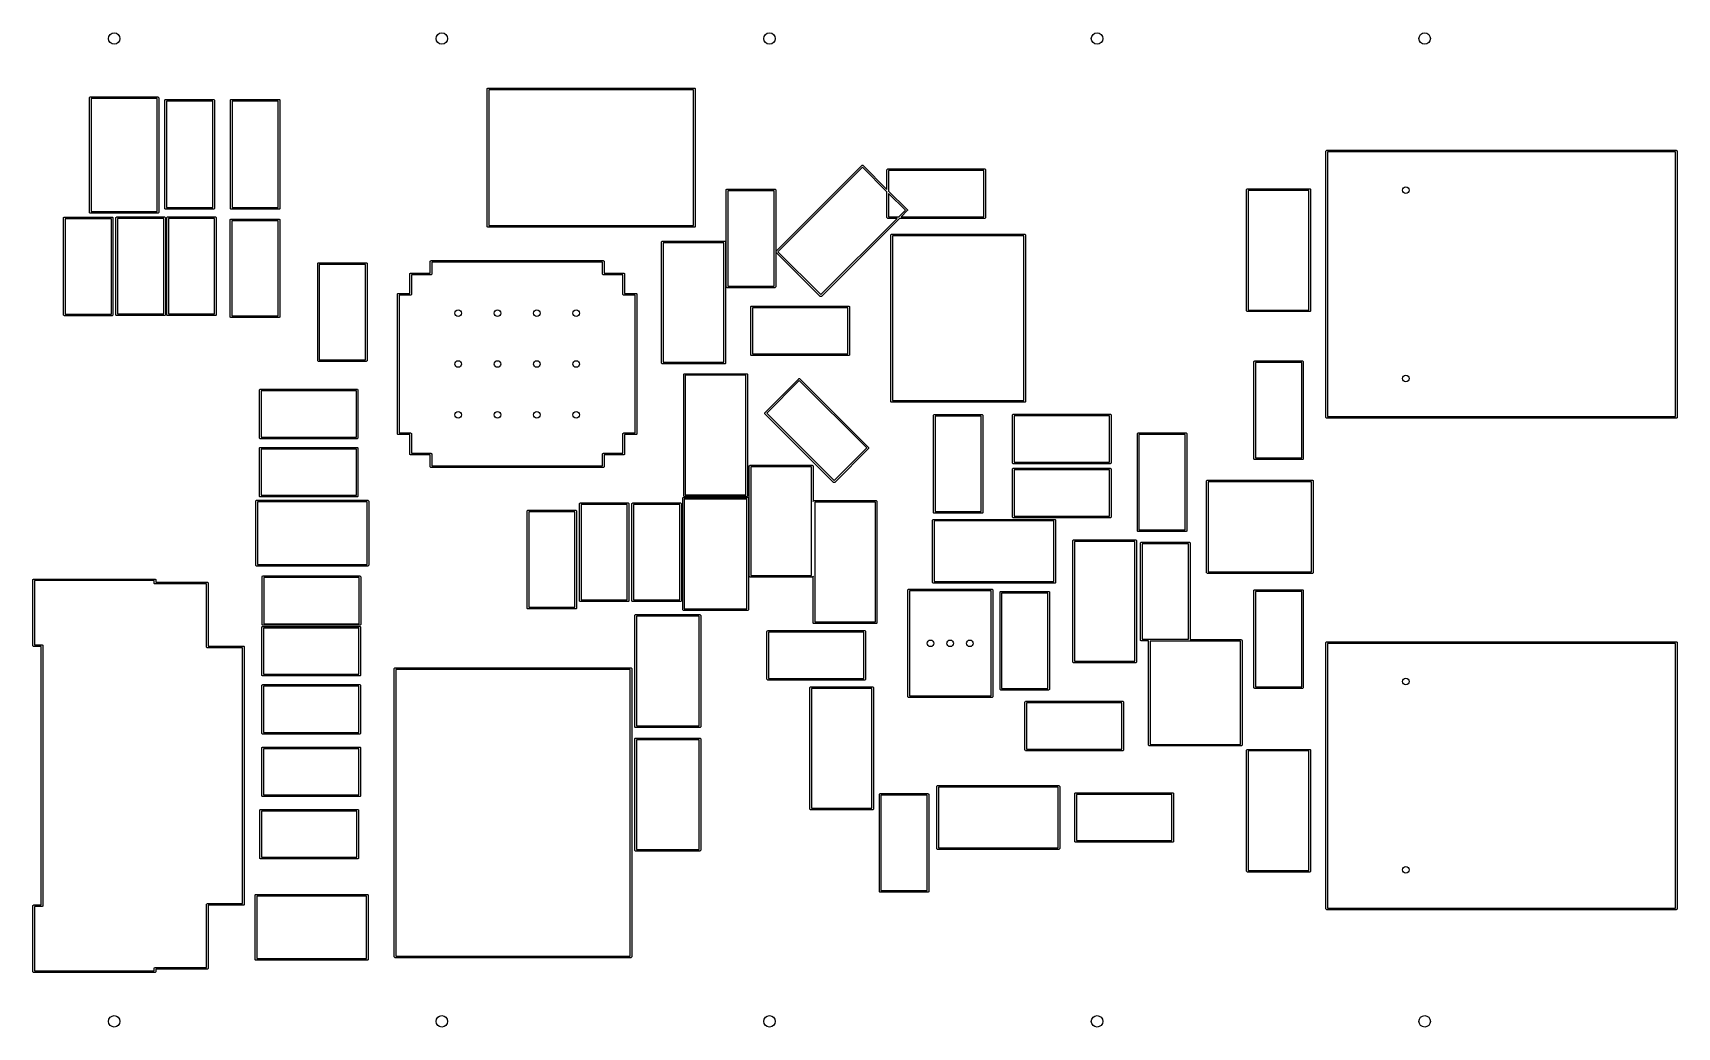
# Model space of a CAD drawing. Extents: x 4.94 to 6.92, y -4.14 to -2.94.
import ezdxf

# ---------------------------------------------------------------- set-up
doc = ezdxf.new("R2010")
doc.units = 0
doc.header["$MEASUREMENT"] = 0
doc.layers.add('BLACK', color=7, linetype='CONTINUOUS')

msp = doc.modelspace()

# ---------------------------------------------------------------- linework, layer by layer
at = {"layer": 'BLACK', "linetype": 'CONTINUOUS'}
for p, q in [((5.0074, -3.0207), (5.0075, -3.0204)), ((5.0074, -3.1585), (5.0074, -3.0207)), ((5.0075, -3.0204), (5.008, -3.0198)), ((5.008, -3.0198), (5.0084, -3.0198)), ((5.0084, -3.0198), (5.0895, -3.0198)), ((5.0094, -3.0217), (5.0094, -3.1575)), ((5.0885, -3.0217), (5.0094, -3.0217)), ((5.0885, -3.1575), (5.0885, -3.0217)), ((5.0895, -3.0198), (5.0899, -3.0198)), ((5.0899, -3.0198), (5.0904, -3.0204)), ((5.0904, -3.0204), (5.0905, -3.0207)), ((5.0905, -3.0207), (5.0905, -3.1585)), ((5.098, -3.0234), (5.0986, -3.0229)), ((5.0986, -3.0229), (5.0989, -3.0228)), ((5.0989, -3.0228), (5.1564, -3.0228)), ((5.1564, -3.0228), (5.1568, -3.0229)), ((5.1568, -3.0229), (5.1573, -3.0234)), ((5.1768, -3.0234), (5.1773, -3.0229)), ((5.1773, -3.0229), (5.1777, -3.0228)), ((5.1777, -3.0228), (5.2352, -3.0228)), ((5.2352, -3.0228), (5.2355, -3.0229)), ((5.2355, -3.0229), (5.2361, -3.0234)), ((5.4853, -3.0101), (5.4854, -3.0097)), ((5.4853, -3.1754), (5.4853, -3.0101)), ((5.4854, -3.0097), (5.4859, -3.0092)), ((5.4859, -3.0092), (5.4863, -3.0091)), ((5.4863, -3.0091), (5.7343, -3.0091)), ((5.4873, -3.0111), (5.4873, -3.1744)), ((5.7333, -3.0111), (5.4873, -3.0111)), ((5.7333, -3.1744), (5.7333, -3.0111)), ((5.7343, -3.0091), (5.7347, -3.0092)), ((5.7347, -3.0092), (5.7352, -3.0097)), ((5.7352, -3.0097), (5.7353, -3.0101)), ((5.7353, -3.0101), (5.7353, -3.1754)), ((5.098, -3.0238), (5.098, -3.0234)), ((5.098, -3.1537), (5.098, -3.0238)), ((5.0999, -3.0248), (5.0999, -3.1527)), ((5.1554, -3.0248), (5.0999, -3.0248)), ((5.1554, -3.1527), (5.1554, -3.0248)), ((5.1573, -3.0234), (5.1574, -3.0238)), ((5.1574, -3.0238), (5.1574, -3.1537)), ((5.1767, -3.0238), (5.1768, -3.0234)), ((5.1767, -3.1537), (5.1767, -3.0238)), ((5.1787, -3.0248), (5.1787, -3.1527)), ((5.2342, -3.0248), (5.1787, -3.0248)), ((5.2342, -3.1527), (5.2342, -3.0248)), ((5.2361, -3.0234), (5.2361, -3.0238)), ((5.2361, -3.0238), (5.2361, -3.1537)), ((5.8327, -3.2051), (5.9357, -3.1021)), ((5.9357, -3.1021), (5.936, -3.1019)), ((5.936, -3.1019), (5.9367, -3.1019)), ((5.9367, -3.1019), (5.9371, -3.1021)), ((5.9371, -3.1021), (5.9657, -3.1308)), ((6.4933, -3.0849), (6.4934, -3.0845)), ((6.4933, -3.4049), (6.4933, -3.0849)), ((6.4934, -3.0845), (6.4939, -3.084)), ((6.4939, -3.084), (6.4943, -3.0839)), ((6.4943, -3.0839), (6.9143, -3.0839)), ((6.4953, -3.0859), (6.4953, -3.4039)), ((6.9133, -3.0859), (6.4953, -3.0859)), ((6.9133, -3.4039), (6.9133, -3.0859)), ((6.9143, -3.0839), (6.9147, -3.084)), ((6.9147, -3.084), (6.9152, -3.0845)), ((6.9152, -3.0845), (6.9153, -3.0849)), ((6.9153, -3.0849), (6.9153, -3.4049)), ((5.9364, -3.1042), (5.8347, -3.2058)), ((5.9657, -3.1336), (5.9364, -3.1042)), ((5.9657, -3.1073), (5.9658, -3.1069)), ((5.9657, -3.1308), (5.9657, -3.1073)), ((5.9658, -3.1069), (5.9664, -3.1064)), ((5.9664, -3.1064), (5.9667, -3.1063)), ((5.9667, -3.1063), (6.0833, -3.1063)), ((5.9677, -3.1082), (5.9677, -3.1328)), ((6.0823, -3.1082), (5.9677, -3.1082)), ((6.0823, -3.1638), (6.0823, -3.1082)), ((6.0833, -3.1063), (6.0836, -3.1064)), ((6.0836, -3.1064), (6.0842, -3.1069)), ((6.0842, -3.1069), (6.0843, -3.1073)), ((6.0843, -3.1073), (6.0843, -3.1647)), ((5.7726, -3.1311), (5.7732, -3.1306)), ((5.7726, -3.1315), (5.7726, -3.1311)), ((5.7726, -3.248), (5.7726, -3.1315)), ((5.7732, -3.1306), (5.7736, -3.1305)), ((5.7736, -3.1305), (5.831, -3.1305)), ((5.7745, -3.1325), (5.7745, -3.247)), ((5.8301, -3.1325), (5.7745, -3.1325)), ((5.8301, -3.247), (5.8301, -3.1325)), ((5.831, -3.1305), (5.8314, -3.1306)), ((5.8314, -3.1306), (5.8319, -3.1311)), ((5.8319, -3.1311), (5.832, -3.1315)), ((5.832, -3.1315), (5.832, -3.248)), ((5.9657, -3.1647), (5.9657, -3.1336)), ((5.9677, -3.1328), (5.9899, -3.155)), ((5.9879, -3.1557), (5.9677, -3.1356)), ((5.9677, -3.1356), (5.9677, -3.1638)), ((6.3979, -3.1311), (6.398, -3.1307)), ((6.3979, -3.2768), (6.3979, -3.1311)), ((6.398, -3.1307), (6.3985, -3.1302)), ((6.3985, -3.1302), (6.3989, -3.1301)), ((6.3989, -3.1301), (6.4737, -3.1301)), ((6.3999, -3.1321), (6.3999, -3.2758)), ((6.4727, -3.1321), (6.3999, -3.1321)), ((6.4727, -3.2758), (6.4727, -3.1321)), ((6.4737, -3.1301), (6.4741, -3.1302)), ((6.4741, -3.1302), (6.4746, -3.1307)), ((6.4746, -3.1307), (6.4747, -3.1311)), ((6.4747, -3.1311), (6.4747, -3.2768)), ((5.0075, -3.1589), (5.0074, -3.1585)), ((5.008, -3.1594), (5.0075, -3.1589)), ((5.0084, -3.1595), (5.008, -3.1594)), ((5.0895, -3.1595), (5.0084, -3.1595)), ((5.0094, -3.1575), (5.0885, -3.1575)), ((5.0899, -3.1594), (5.0895, -3.1595)), ((5.0904, -3.1589), (5.0899, -3.1594)), ((5.0905, -3.1585), (5.0904, -3.1589)), ((5.098, -3.1541), (5.098, -3.1537)), ((5.0986, -3.1546), (5.098, -3.1541)), ((5.0989, -3.1547), (5.0986, -3.1546)), ((5.1564, -3.1547), (5.0989, -3.1547)), ((5.0999, -3.1527), (5.1554, -3.1527)), ((5.1568, -3.1546), (5.1564, -3.1547)), ((5.1573, -3.1541), (5.1568, -3.1546)), ((5.1574, -3.1537), (5.1573, -3.1541)), ((5.1768, -3.1541), (5.1767, -3.1537)), ((5.1773, -3.1546), (5.1768, -3.1541)), ((5.1777, -3.1547), (5.1773, -3.1546)), ((5.2352, -3.1547), (5.1777, -3.1547)), ((5.1787, -3.1527), (5.2342, -3.1527)), ((5.2355, -3.1546), (5.2352, -3.1547)), ((5.2361, -3.1541), (5.2355, -3.1546)), ((5.2361, -3.1537), (5.2361, -3.1541)), ((5.9798, -3.1638), (5.9879, -3.1557)), ((5.9899, -3.1564), (5.9826, -3.1638)), ((5.9899, -3.155), (5.9902, -3.1553)), ((5.9902, -3.1561), (5.9899, -3.1564)), ((5.9902, -3.1553), (5.9902, -3.1561)), ((4.9762, -3.1652), (4.9763, -3.1648)), ((4.9762, -3.2817), (4.9762, -3.1652)), ((4.9763, -3.1648), (4.9768, -3.1642)), ((4.9768, -3.1642), (4.9772, -3.1642)), ((4.9772, -3.1642), (5.0346, -3.1642)), ((4.9781, -3.1661), (4.9781, -3.2807)), ((5.0337, -3.1661), (4.9781, -3.1661)), ((5.0337, -3.2807), (5.0337, -3.1661)), ((5.0346, -3.1642), (5.035, -3.1642)), ((5.035, -3.1642), (5.0356, -3.1648)), ((5.0356, -3.1648), (5.0356, -3.1652)), ((5.0356, -3.1652), (5.0356, -3.2817)), ((5.0392, -3.1646), (5.0398, -3.1641)), ((5.0392, -3.165), (5.0392, -3.1646)), ((5.0392, -3.2815), (5.0392, -3.165)), ((5.0398, -3.1641), (5.0402, -3.164)), ((5.0402, -3.164), (5.0976, -3.164)), ((5.0411, -3.1659), (5.0411, -3.2805)), ((5.0967, -3.1659), (5.0411, -3.1659)), ((5.0967, -3.2805), (5.0967, -3.1659)), ((5.0976, -3.164), (5.098, -3.1641)), ((5.098, -3.1641), (5.0985, -3.1646)), ((5.0985, -3.1646), (5.0986, -3.165)), ((5.0986, -3.165), (5.0986, -3.2815)), ((5.1002, -3.165), (5.1003, -3.1646)), ((5.1002, -3.2815), (5.1002, -3.165)), ((5.1003, -3.1646), (5.1008, -3.1641)), ((5.1008, -3.1641), (5.1012, -3.164)), ((5.1012, -3.164), (5.1587, -3.164)), ((5.1022, -3.166), (5.1022, -3.2806)), ((5.1577, -3.166), (5.1022, -3.166)), ((5.1577, -3.2806), (5.1577, -3.166)), ((5.1587, -3.164), (5.159, -3.1641)), ((5.159, -3.1641), (5.1596, -3.1646)), ((5.1596, -3.1646), (5.1596, -3.165)), ((5.1596, -3.165), (5.1596, -3.2815)), ((5.1766, -3.1671), (5.1772, -3.1666)), ((5.1766, -3.1675), (5.1766, -3.1671)), ((5.1766, -3.284), (5.1766, -3.1675)), ((5.1772, -3.1666), (5.1776, -3.1665)), ((5.1776, -3.1665), (5.235, -3.1665)), ((5.1785, -3.1685), (5.1785, -3.283)), ((5.2341, -3.1685), (5.1785, -3.1685)), ((5.2341, -3.283), (5.2341, -3.1685)), ((5.235, -3.1665), (5.2354, -3.1666)), ((5.2354, -3.1666), (5.2359, -3.1671)), ((5.2359, -3.1671), (5.236, -3.1675)), ((5.236, -3.1675), (5.236, -3.284)), ((5.4854, -3.1758), (5.4853, -3.1754)), ((5.4859, -3.1763), (5.4854, -3.1758)), ((5.4863, -3.1764), (5.4859, -3.1763)), ((5.7343, -3.1764), (5.4863, -3.1764)), ((5.4873, -3.1744), (5.7333, -3.1744)), ((5.7347, -3.1763), (5.7343, -3.1764)), ((5.7352, -3.1758), (5.7347, -3.1763)), ((5.7353, -3.1754), (5.7352, -3.1758)), ((5.8862, -3.2573), (5.9778, -3.1657)), ((5.9806, -3.1657), (5.8869, -3.2594)), ((5.9658, -3.1651), (5.9657, -3.1647)), ((5.9664, -3.1656), (5.9658, -3.1651)), ((5.9667, -3.1657), (5.9664, -3.1656)), ((5.9778, -3.1657), (5.9667, -3.1657)), ((5.9677, -3.1638), (5.9798, -3.1638)), ((6.0833, -3.1657), (5.9806, -3.1657)), ((5.9826, -3.1638), (6.0823, -3.1638)), ((6.0836, -3.1656), (6.0833, -3.1657)), ((6.0842, -3.1651), (6.0836, -3.1656)), ((6.0843, -3.1647), (6.0842, -3.1651)), ((5.6949, -3.1939), (5.695, -3.1935)), ((5.6949, -3.3396), (5.6949, -3.1939)), ((5.695, -3.1935), (5.6955, -3.193)), ((5.6955, -3.193), (5.6959, -3.1929)), ((5.6959, -3.1929), (5.7707, -3.1929)), ((5.6969, -3.1949), (5.6969, -3.3386)), ((5.7697, -3.1949), (5.6969, -3.1949)), ((5.7697, -3.3386), (5.7697, -3.1949)), ((5.7707, -3.1929), (5.7711, -3.193)), ((5.7711, -3.193), (5.7716, -3.1935)), ((5.7716, -3.1935), (5.7717, -3.1939)), ((5.7717, -3.1939), (5.7717, -3.3396)), ((5.9703, -3.1857), (5.9704, -3.1853)), ((5.9703, -3.3857), (5.9703, -3.1857)), ((5.9704, -3.1853), (5.9709, -3.1848)), ((5.9709, -3.1848), (5.9713, -3.1847)), ((5.9713, -3.1847), (6.1313, -3.1847)), ((5.9723, -3.1867), (5.9723, -3.3847)), ((6.1303, -3.1867), (5.9723, -3.1867)), ((6.1303, -3.3847), (6.1303, -3.1867)), ((6.1313, -3.1847), (6.1317, -3.1848)), ((6.1317, -3.1848), (6.1322, -3.1853)), ((6.1322, -3.1853), (6.1323, -3.1857)), ((6.1323, -3.1857), (6.1323, -3.3857)), ((5.2816, -3.2196), (5.2822, -3.2191)), ((5.2816, -3.22), (5.2816, -3.2196)), ((5.2816, -3.3365), (5.2816, -3.22)), ((5.2822, -3.2191), (5.2826, -3.219)), ((5.2826, -3.219), (5.34, -3.219)), ((5.34, -3.219), (5.3404, -3.2191)), ((5.3404, -3.2191), (5.3409, -3.2196)), ((5.3409, -3.2196), (5.341, -3.22)), ((5.341, -3.22), (5.341, -3.3365)), ((5.4168, -3.2171), (5.4174, -3.2166)), ((5.4168, -3.2175), (5.4168, -3.2171)), ((5.4168, -3.2315), (5.4168, -3.2175)), ((5.4174, -3.2166), (5.4178, -3.2165)), ((5.4178, -3.2165), (5.6248, -3.2165)), ((5.4187, -3.2185), (5.4187, -3.2325)), ((5.6239, -3.2185), (5.4187, -3.2185)), ((5.6239, -3.2325), (5.6239, -3.2185)), ((5.6248, -3.2165), (5.6252, -3.2166)), ((5.6252, -3.2166), (5.6258, -3.2171)), ((5.6258, -3.2171), (5.6258, -3.2175)), ((5.6258, -3.2175), (5.6258, -3.2315)), ((5.8324, -3.2054), (5.8327, -3.2051)), ((5.8324, -3.2062), (5.8324, -3.2054)), ((5.8327, -3.2065), (5.8324, -3.2062)), ((5.8855, -3.2594), (5.8327, -3.2065)), ((5.8347, -3.2058), (5.8862, -3.2573)), ((5.2835, -3.221), (5.2835, -3.3356)), ((5.3391, -3.221), (5.2835, -3.221)), ((5.3391, -3.3356), (5.3391, -3.221)), ((5.3924, -3.2321), (5.393, -3.2316)), ((5.3924, -3.2325), (5.3924, -3.2321)), ((5.3924, -3.2559), (5.3924, -3.2325)), ((5.393, -3.2316), (5.3933, -3.2315)), ((5.3933, -3.2315), (5.4168, -3.2315)), ((5.4178, -3.2335), (5.3943, -3.2335)), ((5.3943, -3.2335), (5.3943, -3.2569)), ((5.4181, -3.2334), (5.4178, -3.2335)), ((5.4187, -3.2329), (5.4181, -3.2334)), ((5.4187, -3.2325), (5.4187, -3.2329)), ((5.6239, -3.2329), (5.6239, -3.2325)), ((5.6245, -3.2334), (5.6239, -3.2329)), ((5.6248, -3.2335), (5.6245, -3.2334)), ((5.6483, -3.2335), (5.6248, -3.2335)), ((5.6258, -3.2315), (5.6493, -3.2315)), ((5.6483, -3.2569), (5.6483, -3.2335)), ((5.6493, -3.2315), (5.6496, -3.2316)), ((5.6496, -3.2316), (5.6502, -3.2321)), ((5.6502, -3.2321), (5.6502, -3.2325)), ((5.6502, -3.2325), (5.6502, -3.2559)), ((5.3774, -3.2569), (5.3775, -3.2565)), ((5.3774, -3.4246), (5.3774, -3.2569)), ((5.3775, -3.2565), (5.378, -3.256)), ((5.378, -3.256), (5.3784, -3.2559)), ((5.3784, -3.2559), (5.3924, -3.2559)), ((5.3933, -3.2579), (5.3794, -3.2579)), ((5.3794, -3.2579), (5.3794, -3.4236)), ((5.3937, -3.2578), (5.3933, -3.2579)), ((5.3943, -3.2573), (5.3937, -3.2578)), ((5.3943, -3.2569), (5.3943, -3.2573)), ((5.6483, -3.2573), (5.6483, -3.2569)), ((5.6489, -3.2578), (5.6483, -3.2573)), ((5.6493, -3.2579), (5.6489, -3.2578)), ((5.6632, -3.2579), (5.6493, -3.2579)), ((5.6502, -3.2559), (5.6642, -3.2559)), ((5.6632, -3.4236), (5.6632, -3.2579)), ((5.6642, -3.2559), (5.6646, -3.256)), ((5.6646, -3.256), (5.6651, -3.2565)), ((5.6651, -3.2565), (5.6652, -3.2569)), ((5.6652, -3.2569), (5.6652, -3.4246)), ((5.7726, -3.2484), (5.7726, -3.248)), ((5.7732, -3.2489), (5.7726, -3.2484)), ((5.7736, -3.249), (5.7732, -3.2489)), ((5.831, -3.249), (5.7736, -3.249)), ((5.7745, -3.247), (5.8301, -3.247)), ((5.8314, -3.2489), (5.831, -3.249)), ((5.8319, -3.2484), (5.8314, -3.2489)), ((5.832, -3.248), (5.8319, -3.2484)), ((5.8859, -3.2596), (5.8855, -3.2594)), ((5.8866, -3.2596), (5.8859, -3.2596)), ((5.8869, -3.2594), (5.8866, -3.2596)), ((5.802, -3.272), (5.8021, -3.2716)), ((5.802, -3.3295), (5.802, -3.272)), ((5.8021, -3.2716), (5.8027, -3.2711)), ((5.8027, -3.2711), (5.803, -3.271)), ((5.803, -3.271), (5.9196, -3.271)), ((5.804, -3.273), (5.804, -3.3285)), ((5.9186, -3.273), (5.804, -3.273)), ((5.9186, -3.3285), (5.9186, -3.273)), ((5.9196, -3.271), (5.9199, -3.2711)), ((5.9199, -3.2711), (5.9205, -3.2716)), ((5.9205, -3.2716), (5.9206, -3.272)), ((5.9206, -3.272), (5.9206, -3.3295)), ((6.398, -3.2771), (6.3979, -3.2768)), ((6.3985, -3.2777), (6.398, -3.2771)), ((6.3989, -3.2777), (6.3985, -3.2777)), ((6.4737, -3.2777), (6.3989, -3.2777)), ((6.3999, -3.2758), (6.4727, -3.2758)), ((6.4741, -3.2777), (6.4737, -3.2777)), ((6.4746, -3.2771), (6.4741, -3.2777)), ((6.4747, -3.2768), (6.4746, -3.2771)), ((4.9763, -3.2821), (4.9762, -3.2817)), ((4.9768, -3.2826), (4.9763, -3.2821)), ((4.9772, -3.2827), (4.9768, -3.2826)), ((5.0346, -3.2827), (4.9772, -3.2827)), ((4.9781, -3.2807), (5.0337, -3.2807)), ((5.035, -3.2826), (5.0346, -3.2827)), ((5.0356, -3.2821), (5.035, -3.2826)), ((5.0356, -3.2817), (5.0356, -3.2821)), ((5.0392, -3.2819), (5.0392, -3.2815)), ((5.0398, -3.2824), (5.0392, -3.2819)), ((5.0402, -3.2825), (5.0398, -3.2824)), ((5.0976, -3.2825), (5.0402, -3.2825)), ((5.0411, -3.2805), (5.0967, -3.2805)), ((5.098, -3.2824), (5.0976, -3.2825)), ((5.0985, -3.2819), (5.098, -3.2824)), ((5.0986, -3.2815), (5.0985, -3.2819)), ((5.1003, -3.2819), (5.1002, -3.2815)), ((5.1008, -3.2824), (5.1003, -3.2819)), ((5.1012, -3.2825), (5.1008, -3.2824)), ((5.1587, -3.2825), (5.1012, -3.2825)), ((5.1022, -3.2806), (5.1577, -3.2806)), ((5.159, -3.2824), (5.1587, -3.2825)), ((5.1596, -3.2819), (5.159, -3.2824)), ((5.1596, -3.2815), (5.1596, -3.2819)), ((5.1766, -3.2844), (5.1766, -3.284)), ((5.1772, -3.2849), (5.1766, -3.2844)), ((5.1776, -3.285), (5.1772, -3.2849)), ((5.235, -3.285), (5.1776, -3.285)), ((5.1785, -3.283), (5.2341, -3.283)), ((5.2354, -3.2849), (5.235, -3.285)), ((5.2359, -3.2844), (5.2354, -3.2849)), ((5.236, -3.284), (5.2359, -3.2844)), ((5.2816, -3.3369), (5.2816, -3.3365)), ((5.2822, -3.3374), (5.2816, -3.3369)), ((5.2826, -3.3375), (5.2822, -3.3374)), ((5.34, -3.3375), (5.2826, -3.3375)), ((5.2835, -3.3356), (5.3391, -3.3356)), ((5.3404, -3.3374), (5.34, -3.3375)), ((5.3409, -3.3369), (5.3404, -3.3374)), ((5.341, -3.3365), (5.3409, -3.3369)), ((5.6969, -3.3386), (5.7697, -3.3386)), ((5.8021, -3.3299), (5.802, -3.3295)), ((5.8027, -3.3304), (5.8021, -3.3299)), ((5.803, -3.3305), (5.8027, -3.3304)), ((5.9196, -3.3305), (5.803, -3.3305)), ((5.804, -3.3285), (5.9186, -3.3285)), ((5.9199, -3.3304), (5.9196, -3.3305)), ((5.9205, -3.3299), (5.9199, -3.3304)), ((5.9206, -3.3295), (5.9205, -3.3299)), ((6.4066, -3.3376), (6.4072, -3.3371)), ((6.4066, -3.338), (6.4066, -3.3376)), ((6.4066, -3.4545), (6.4066, -3.338)), ((6.4072, -3.3371), (6.4076, -3.337)), ((6.4076, -3.337), (6.465, -3.337)), ((6.4085, -3.339), (6.4085, -3.4535)), ((6.4641, -3.339), (6.4085, -3.339)), ((6.4641, -3.4535), (6.4641, -3.339)), ((6.465, -3.337), (6.4654, -3.3371)), ((6.4654, -3.3371), (6.4659, -3.3376)), ((6.4659, -3.3376), (6.466, -3.338)), ((6.466, -3.338), (6.466, -3.4545)), ((5.695, -3.3399), (5.6949, -3.3396)), ((5.6955, -3.3405), (5.695, -3.3399)), ((5.6959, -3.3406), (5.6955, -3.3405)), ((5.7707, -3.3406), (5.6959, -3.3406)), ((5.7215, -3.353), (5.7221, -3.3524)), ((5.7215, -3.3533), (5.7215, -3.353)), ((5.7215, -3.499), (5.7215, -3.3533)), ((5.7221, -3.3524), (5.7224, -3.3524)), ((5.7224, -3.3524), (5.7972, -3.3524)), ((5.7234, -3.3543), (5.7234, -3.498)), ((5.7963, -3.3543), (5.7234, -3.3543)), ((5.7711, -3.3405), (5.7707, -3.3406)), ((5.7716, -3.3399), (5.7711, -3.3405)), ((5.7717, -3.3396), (5.7716, -3.3399)), ((5.7963, -3.498), (5.7963, -3.3543)), ((5.7972, -3.3524), (5.7976, -3.3524)), ((5.7976, -3.3524), (5.7982, -3.353)), ((5.7982, -3.353), (5.7982, -3.3533)), ((5.7982, -3.3533), (5.7982, -3.499)), ((5.8191, -3.3992), (5.8597, -3.3585)), ((5.8597, -3.3585), (5.86, -3.3583)), ((5.86, -3.3583), (5.8608, -3.3583)), ((5.8608, -3.3583), (5.8611, -3.3585)), ((5.8611, -3.3585), (5.9435, -3.4409)), ((5.2115, -3.372), (5.2116, -3.3716)), ((5.2115, -3.4295), (5.2115, -3.372)), ((5.2116, -3.3716), (5.2121, -3.3711)), ((5.2121, -3.3711), (5.2125, -3.371)), ((5.2125, -3.371), (5.3291, -3.371)), ((5.2135, -3.373), (5.2135, -3.4285)), ((5.3281, -3.373), (5.2135, -3.373)), ((5.3281, -3.4285), (5.3281, -3.373)), ((5.3291, -3.371), (5.3294, -3.3711)), ((5.3294, -3.3711), (5.33, -3.3716)), ((5.33, -3.3716), (5.33, -3.372)), ((5.33, -3.372), (5.33, -3.4295)), ((5.8604, -3.3606), (5.8212, -3.3999)), ((5.9414, -3.4416), (5.8604, -3.3606)), ((5.9704, -3.3861), (5.9703, -3.3857)), ((5.9709, -3.3866), (5.9704, -3.3861)), ((5.9713, -3.3867), (5.9709, -3.3866)), ((6.1313, -3.3867), (5.9713, -3.3867)), ((5.9723, -3.3847), (6.1303, -3.3847)), ((6.1317, -3.3866), (6.1313, -3.3867)), ((6.1322, -3.3861), (6.1317, -3.3866)), ((6.1323, -3.3857), (6.1322, -3.3861)), ((5.8189, -3.3995), (5.8191, -3.3992)), ((5.8189, -3.4002), (5.8189, -3.3995)), ((5.8191, -3.4006), (5.8189, -3.4002)), ((5.9015, -3.483), (5.8191, -3.4006)), ((5.8212, -3.3999), (5.9022, -3.4809)), ((6.0216, -3.4021), (6.0222, -3.4016)), ((6.0216, -3.4025), (6.0216, -3.4021)), ((6.0216, -3.519), (6.0216, -3.4025)), ((6.0222, -3.4016), (6.0226, -3.4015)), ((6.0226, -3.4015), (6.08, -3.4015)), ((6.0235, -3.4035), (6.0235, -3.518)), ((6.0791, -3.4035), (6.0235, -3.4035)), ((6.0791, -3.518), (6.0791, -3.4035)), ((6.08, -3.4015), (6.0804, -3.4016)), ((6.0804, -3.4016), (6.0809, -3.4021)), ((6.0809, -3.4021), (6.081, -3.4025)), ((6.081, -3.4025), (6.081, -3.519)), ((6.1165, -3.402), (6.1166, -3.4016)), ((6.1165, -3.4595), (6.1165, -3.402)), ((6.1166, -3.4016), (6.1171, -3.4011)), ((6.1171, -3.4011), (6.1175, -3.401)), ((6.1175, -3.401), (6.2341, -3.401)), ((6.1185, -3.403), (6.1185, -3.4585)), ((6.2331, -3.403), (6.1185, -3.403)), ((6.2331, -3.4585), (6.2331, -3.403)), ((6.2341, -3.401), (6.2344, -3.4011)), ((6.2344, -3.4011), (6.235, -3.4016)), ((6.235, -3.4016), (6.235, -3.402)), ((6.235, -3.402), (6.235, -3.4595)), ((6.4934, -3.4053), (6.4933, -3.4049)), ((6.4939, -3.4058), (6.4934, -3.4053)), ((6.4943, -3.4059), (6.4939, -3.4058)), ((6.9143, -3.4059), (6.4943, -3.4059)), ((6.4953, -3.4039), (6.9133, -3.4039)), ((6.9147, -3.4058), (6.9143, -3.4059)), ((6.9152, -3.4053), (6.9147, -3.4058)), ((6.9153, -3.4049), (6.9152, -3.4053)), ((5.2116, -3.4299), (5.2115, -3.4295)), ((5.2121, -3.4304), (5.2116, -3.4299)), ((5.2125, -3.4305), (5.2121, -3.4304)), ((5.3291, -3.4305), (5.2125, -3.4305)), ((5.2135, -3.4285), (5.3281, -3.4285)), ((5.3294, -3.4304), (5.3291, -3.4305)), ((5.33, -3.4299), (5.3294, -3.4304)), ((5.33, -3.4295), (5.33, -3.4299)), ((5.3775, -3.425), (5.3774, -3.4246)), ((5.378, -3.4255), (5.3775, -3.425)), ((5.3784, -3.4256), (5.378, -3.4255)), ((5.3924, -3.4256), (5.3784, -3.4256)), ((5.3794, -3.4236), (5.3933, -3.4236)), ((5.3924, -3.449), (5.3924, -3.4256)), ((5.3933, -3.4236), (5.3937, -3.4237)), ((5.3937, -3.4237), (5.3943, -3.4242)), ((5.3943, -3.4242), (5.3943, -3.4246)), ((5.3943, -3.4246), (5.3943, -3.448)), ((5.6483, -3.4242), (5.6489, -3.4237)), ((5.6483, -3.4246), (5.6483, -3.4242)), ((5.6483, -3.448), (5.6483, -3.4246)), ((5.6489, -3.4237), (5.6493, -3.4236)), ((5.6493, -3.4236), (5.6632, -3.4236)), ((5.6642, -3.4256), (5.6502, -3.4256)), ((5.6502, -3.4256), (5.6502, -3.449)), ((5.6646, -3.4255), (5.6642, -3.4256)), ((5.6651, -3.425), (5.6646, -3.4255)), ((5.6652, -3.4246), (5.6651, -3.425)), ((6.2666, -3.4241), (6.2672, -3.4236)), ((6.2666, -3.4245), (6.2666, -3.4241)), ((6.2666, -3.541), (6.2666, -3.4245)), ((6.2672, -3.4236), (6.2676, -3.4235)), ((6.2676, -3.4235), (6.325, -3.4235)), ((6.2685, -3.4255), (6.2685, -3.54)), ((6.3241, -3.4255), (6.2685, -3.4255)), ((6.3241, -3.54), (6.3241, -3.4255)), ((6.325, -3.4235), (6.3254, -3.4236)), ((6.3254, -3.4236), (6.3259, -3.4241)), ((6.3259, -3.4241), (6.326, -3.4245)), ((6.326, -3.4245), (6.326, -3.541)), ((5.2115, -3.442), (5.2116, -3.4416)), ((5.2115, -3.4995), (5.2115, -3.442)), ((5.2116, -3.4416), (5.2121, -3.4411)), ((5.2121, -3.4411), (5.2125, -3.441)), ((5.2125, -3.441), (5.3291, -3.441)), ((5.2135, -3.443), (5.2135, -3.4985)), ((5.3281, -3.443), (5.2135, -3.443)), ((5.3281, -3.4985), (5.3281, -3.443)), ((5.3291, -3.441), (5.3294, -3.4411)), ((5.3294, -3.4411), (5.33, -3.4416)), ((5.33, -3.4416), (5.33, -3.442)), ((5.33, -3.442), (5.33, -3.4995)), ((5.3924, -3.4494), (5.3924, -3.449)), ((5.393, -3.4499), (5.3924, -3.4494)), ((5.3933, -3.45), (5.393, -3.4499)), ((5.4168, -3.45), (5.3933, -3.45)), ((5.3943, -3.448), (5.4178, -3.448)), ((5.4168, -3.464), (5.4168, -3.45)), ((5.4178, -3.448), (5.4181, -3.4481)), ((5.4181, -3.4481), (5.4187, -3.4486)), ((5.4187, -3.4486), (5.4187, -3.449)), ((5.4187, -3.449), (5.4187, -3.463)), ((5.6239, -3.4486), (5.6245, -3.4481)), ((5.6239, -3.449), (5.6239, -3.4486)), ((5.6239, -3.463), (5.6239, -3.449)), ((5.6245, -3.4481), (5.6248, -3.448)), ((5.6248, -3.448), (5.6483, -3.448)), ((5.6493, -3.45), (5.6258, -3.45)), ((5.6258, -3.45), (5.6258, -3.464)), ((5.6496, -3.4499), (5.6493, -3.45)), ((5.6502, -3.4494), (5.6496, -3.4499)), ((5.6502, -3.449), (5.6502, -3.4494)), ((5.9022, -3.4809), (5.9414, -3.4416)), ((5.9435, -3.4423), (5.9029, -3.483)), ((5.9435, -3.4409), (5.9437, -3.4413)), ((5.9437, -3.442), (5.9435, -3.4423)), ((5.9437, -3.4413), (5.9437, -3.442)), ((6.4066, -3.4549), (6.4066, -3.4545)), ((6.4072, -3.4554), (6.4066, -3.4549)), ((6.4076, -3.4555), (6.4072, -3.4554)), ((6.465, -3.4555), (6.4076, -3.4555)), ((6.4085, -3.4535), (6.4641, -3.4535)), ((6.4654, -3.4554), (6.465, -3.4555)), ((6.4659, -3.4549), (6.4654, -3.4554)), ((6.466, -3.4545), (6.4659, -3.4549)), ((5.4168, -3.4644), (5.4168, -3.464)), ((5.4174, -3.4649), (5.4168, -3.4644)), ((5.4178, -3.465), (5.4174, -3.4649)), ((5.6248, -3.465), (5.4178, -3.465)), ((5.4187, -3.463), (5.6239, -3.463)), ((5.6252, -3.4649), (5.6248, -3.465)), ((5.6258, -3.4644), (5.6252, -3.4649)), ((5.6258, -3.464), (5.6258, -3.4644)), ((5.8002, -3.4634), (5.8003, -3.463)), ((5.8002, -3.5957), (5.8002, -3.4634)), ((5.8003, -3.463), (5.8008, -3.4625)), ((5.8008, -3.4625), (5.8012, -3.4624)), ((5.8012, -3.4624), (5.876, -3.4624)), ((5.8022, -3.4644), (5.8022, -3.5947)), ((5.875, -3.4644), (5.8022, -3.4644)), ((5.875, -3.5947), (5.875, -3.4644)), ((5.876, -3.4624), (5.8764, -3.4625)), ((5.8764, -3.4625), (5.8769, -3.463)), ((5.8769, -3.463), (5.877, -3.4634)), ((5.877, -3.4634), (5.877, -3.5059)), ((6.1166, -3.4599), (6.1165, -3.4595)), ((6.1165, -3.467), (6.1166, -3.4666)), ((6.1165, -3.5245), (6.1165, -3.467)), ((6.1171, -3.4604), (6.1166, -3.4599)), ((6.1166, -3.4666), (6.1171, -3.4661)), ((6.1175, -3.4605), (6.1171, -3.4604)), ((6.1171, -3.4661), (6.1175, -3.466)), ((6.2341, -3.4605), (6.1175, -3.4605)), ((6.1175, -3.466), (6.2341, -3.466)), ((6.1185, -3.4585), (6.2331, -3.4585)), ((6.1185, -3.468), (6.1185, -3.5235)), ((6.2331, -3.468), (6.1185, -3.468)), ((6.2331, -3.5235), (6.2331, -3.468)), ((6.2344, -3.4604), (6.2341, -3.4605)), ((6.2341, -3.466), (6.2344, -3.4661)), ((6.235, -3.4599), (6.2344, -3.4604)), ((6.2344, -3.4661), (6.235, -3.4666)), ((6.235, -3.4595), (6.235, -3.4599)), ((6.235, -3.4666), (6.235, -3.467)), ((6.235, -3.467), (6.235, -3.5245)), ((5.9018, -3.4832), (5.9015, -3.483)), ((5.9026, -3.4832), (5.9018, -3.4832)), ((5.9029, -3.483), (5.9026, -3.4832)), ((6.3499, -3.4812), (6.35, -3.4808)), ((6.3499, -3.5915), (6.3499, -3.4812)), ((6.35, -3.4808), (6.3505, -3.4803)), ((6.3505, -3.4803), (6.3509, -3.4802)), ((6.3509, -3.4802), (6.4769, -3.4802)), ((6.3519, -3.4822), (6.3519, -3.5905)), ((6.4759, -3.4822), (6.3519, -3.4822)), ((6.4759, -3.5905), (6.4759, -3.4822)), ((6.4769, -3.4802), (6.4773, -3.4803)), ((6.4773, -3.4803), (6.4778, -3.4808)), ((6.4778, -3.4808), (6.4779, -3.4812)), ((6.4779, -3.4812), (6.4779, -3.5915)), ((5.2071, -3.5054), (5.2072, -3.505)), ((5.2071, -3.5826), (5.2071, -3.5054)), ((5.2072, -3.505), (5.2077, -3.5045)), ((5.2077, -3.5045), (5.2081, -3.5044)), ((5.2081, -3.5044), (5.3419, -3.5044)), ((5.2091, -3.5064), (5.2091, -3.5816)), ((5.3409, -3.5064), (5.2091, -3.5064)), ((5.2116, -3.4999), (5.2115, -3.4995)), ((5.2121, -3.5004), (5.2116, -3.4999)), ((5.2125, -3.5005), (5.2121, -3.5004)), ((5.3291, -3.5005), (5.2125, -3.5005)), ((5.2135, -3.4985), (5.3281, -3.4985)), ((5.3294, -3.5004), (5.3291, -3.5005)), ((5.33, -3.4999), (5.3294, -3.5004)), ((5.33, -3.4995), (5.33, -3.4999)), ((5.3409, -3.5816), (5.3409, -3.5064)), ((5.3419, -3.5044), (5.3423, -3.5045)), ((5.3423, -3.5045), (5.3428, -3.505)), ((5.3428, -3.505), (5.3429, -3.5054)), ((5.3429, -3.5054), (5.3429, -3.5826)), ((5.5333, -3.5171), (5.5339, -3.5166)), ((5.5333, -3.5175), (5.5333, -3.5171)), ((5.5339, -3.5166), (5.5343, -3.5165)), ((5.5343, -3.5165), (5.5917, -3.5165)), ((5.5917, -3.5165), (5.5921, -3.5166)), ((5.5921, -3.5166), (5.5926, -3.5171)), ((5.5926, -3.5171), (5.5927, -3.5175)), ((5.5963, -3.5083), (5.5969, -3.5078)), ((5.5963, -3.5087), (5.5963, -3.5083)), ((5.5963, -3.6252), (5.5963, -3.5087)), ((5.5969, -3.5078), (5.5972, -3.5077)), ((5.5972, -3.5077), (5.6547, -3.5077)), ((5.5982, -3.5096), (5.5982, -3.6242)), ((5.6537, -3.5096), (5.5982, -3.5096)), ((5.6537, -3.6242), (5.6537, -3.5096)), ((5.6547, -3.5077), (5.6551, -3.5078)), ((5.6551, -3.5078), (5.6556, -3.5083)), ((5.6556, -3.5083), (5.6557, -3.5087)), ((5.6557, -3.5087), (5.6557, -3.6252)), ((5.6593, -3.5083), (5.6599, -3.5078)), ((5.6593, -3.5087), (5.6593, -3.5083)), ((5.6593, -3.6252), (5.6593, -3.5087)), ((5.6599, -3.5078), (5.6602, -3.5077)), ((5.6602, -3.5077), (5.7177, -3.5077)), ((5.6612, -3.5096), (5.6612, -3.6242)), ((5.7167, -3.5096), (5.6612, -3.5096)), ((5.7167, -3.6242), (5.7167, -3.5096)), ((5.7177, -3.5077), (5.7181, -3.5078)), ((5.7181, -3.5078), (5.7186, -3.5083)), ((5.7186, -3.5083), (5.7187, -3.5087)), ((5.7187, -3.5087), (5.7187, -3.6252)), ((5.7203, -3.502), (5.7204, -3.5016)), ((5.7203, -3.6358), (5.7203, -3.502)), ((5.7204, -3.5016), (5.7209, -3.5011)), ((5.7209, -3.5011), (5.7213, -3.501)), ((5.7213, -3.501), (5.7984, -3.501)), ((5.7215, -3.4994), (5.7215, -3.499)), ((5.7221, -3.4999), (5.7215, -3.4994)), ((5.7224, -3.5), (5.7221, -3.4999)), ((5.7222, -3.503), (5.7222, -3.6348)), ((5.7974, -3.503), (5.7222, -3.503)), ((5.7972, -3.5), (5.7224, -3.5)), ((5.7234, -3.498), (5.7963, -3.498)), ((5.7976, -3.4999), (5.7972, -3.5)), ((5.7974, -3.6348), (5.7974, -3.503)), ((5.7982, -3.4994), (5.7976, -3.4999)), ((5.7982, -3.499), (5.7982, -3.4994)), ((5.7984, -3.501), (5.7988, -3.5011)), ((5.7988, -3.5011), (5.7993, -3.5016)), ((5.7993, -3.5016), (5.7994, -3.502)), ((5.7994, -3.502), (5.7994, -3.6358)), ((5.877, -3.5055), (5.8776, -3.505)), ((5.877, -3.5059), (5.877, -3.5055)), ((5.8776, -3.505), (5.878, -3.5049)), ((5.878, -3.5049), (5.9528, -3.5049)), ((5.8789, -3.5069), (5.8789, -3.6506)), ((5.9518, -3.5069), (5.8789, -3.5069)), ((5.9518, -3.6506), (5.9518, -3.5069)), ((5.9528, -3.5049), (5.9531, -3.505)), ((5.9531, -3.505), (5.9537, -3.5055)), ((5.9537, -3.5055), (5.9537, -3.5059)), ((5.9537, -3.5059), (5.9537, -3.6516)), ((5.5333, -3.6341), (5.5333, -3.5175)), ((5.5352, -3.5185), (5.5352, -3.6331)), ((5.5907, -3.5185), (5.5352, -3.5185)), ((5.5907, -3.6331), (5.5907, -3.5185)), ((5.5927, -3.5175), (5.5927, -3.6341)), ((6.0206, -3.5283), (6.0207, -3.528)), ((6.0206, -3.6031), (6.0206, -3.5283)), ((6.0207, -3.528), (6.0213, -3.5274)), ((6.0213, -3.5274), (6.0216, -3.5274)), ((6.0216, -3.5194), (6.0216, -3.519)), ((6.0222, -3.5199), (6.0216, -3.5194)), ((6.0216, -3.5274), (6.1673, -3.5274)), ((6.0226, -3.52), (6.0222, -3.5199)), ((6.08, -3.52), (6.0226, -3.52)), ((6.0226, -3.5293), (6.0226, -3.6022)), ((6.1663, -3.5293), (6.0226, -3.5293)), ((6.0235, -3.518), (6.0791, -3.518)), ((6.0804, -3.5199), (6.08, -3.52)), ((6.0809, -3.5194), (6.0804, -3.5199)), ((6.081, -3.519), (6.0809, -3.5194)), ((6.1166, -3.5249), (6.1165, -3.5245)), ((6.1171, -3.5254), (6.1166, -3.5249)), ((6.1175, -3.5255), (6.1171, -3.5254)), ((6.2341, -3.5255), (6.1175, -3.5255)), ((6.1185, -3.5235), (6.2331, -3.5235)), ((6.1663, -3.6022), (6.1663, -3.5293)), ((6.1673, -3.5274), (6.1677, -3.5274)), ((6.1677, -3.5274), (6.1682, -3.528)), ((6.1682, -3.528), (6.1683, -3.5283)), ((6.1683, -3.5283), (6.1683, -3.6031)), ((6.2344, -3.5254), (6.2341, -3.5255)), ((6.235, -3.5249), (6.2344, -3.5254)), ((6.235, -3.5245), (6.235, -3.5249)), ((6.1889, -3.5531), (6.189, -3.5528)), ((6.1889, -3.6988), (6.1889, -3.5531)), ((6.189, -3.5528), (6.1895, -3.5522)), ((6.1895, -3.5522), (6.1899, -3.5522)), ((6.1899, -3.5522), (6.2647, -3.5522)), ((6.1909, -3.5541), (6.1909, -3.6978)), ((6.2637, -3.5541), (6.1909, -3.5541)), ((6.2637, -3.6978), (6.2637, -3.5541)), ((6.2647, -3.5522), (6.2651, -3.5522)), ((6.2651, -3.5522), (6.2656, -3.5528)), ((6.2656, -3.5528), (6.2657, -3.5531)), ((6.2657, -3.5531), (6.2657, -3.6988)), ((6.2666, -3.5414), (6.2666, -3.541)), ((6.2672, -3.5419), (6.2666, -3.5414)), ((6.2676, -3.542), (6.2672, -3.5419)), ((6.325, -3.542), (6.2676, -3.542)), ((6.2685, -3.54), (6.3241, -3.54)), ((6.2706, -3.5555), (6.2712, -3.555)), ((6.2706, -3.5559), (6.2706, -3.5555)), ((6.2706, -3.6724), (6.2706, -3.5559)), ((6.2712, -3.555), (6.2716, -3.5549)), ((6.2716, -3.5549), (6.329, -3.5549)), ((6.3254, -3.5419), (6.325, -3.542)), ((6.3259, -3.5414), (6.3254, -3.5419)), ((6.326, -3.541), (6.3259, -3.5414)), ((6.329, -3.5549), (6.3294, -3.555)), ((6.3294, -3.555), (6.3299, -3.5555)), ((6.3299, -3.5555), (6.33, -3.5559)), ((6.33, -3.5559), (6.33, -3.6718)), ((6.2725, -3.5569), (6.2725, -3.6715)), ((6.3281, -3.5569), (6.2725, -3.5569)), ((6.3281, -3.6715), (6.3281, -3.5569)), ((5.2072, -3.583), (5.2071, -3.5826)), ((5.2077, -3.5835), (5.2072, -3.583)), ((5.2081, -3.5836), (5.2077, -3.5835)), ((5.3419, -3.5836), (5.2081, -3.5836)), ((5.2091, -3.5816), (5.3409, -3.5816)), ((5.2147, -3.5963), (5.2148, -3.5959)), ((5.2148, -3.5959), (5.2154, -3.5954)), ((5.2154, -3.5954), (5.2157, -3.5953)), ((5.2157, -3.5953), (5.3323, -3.5953)), ((5.3323, -3.5953), (5.3326, -3.5954)), ((5.3326, -3.5954), (5.3332, -3.5959)), ((5.3332, -3.5959), (5.3333, -3.5963)), ((5.3423, -3.5835), (5.3419, -3.5836)), ((5.3428, -3.583), (5.3423, -3.5835)), ((5.3429, -3.5826), (5.3428, -3.583)), ((5.8003, -3.596), (5.8002, -3.5957)), ((5.8008, -3.5966), (5.8003, -3.596)), ((5.8022, -3.5947), (5.875, -3.5947)), ((5.8769, -3.596), (5.8764, -3.5966)), ((5.877, -3.5957), (5.8769, -3.596)), ((5.877, -3.6516), (5.877, -3.5957)), ((6.35, -3.5918), (6.3499, -3.5915)), ((6.3505, -3.5924), (6.35, -3.5918)), ((6.3509, -3.5924), (6.3505, -3.5924)), ((6.4769, -3.5924), (6.3509, -3.5924)), ((6.3519, -3.5905), (6.4759, -3.5905)), ((6.4773, -3.5924), (6.4769, -3.5924)), ((6.4778, -3.5918), (6.4773, -3.5924)), ((6.4779, -3.5915), (6.4778, -3.5918)), ((4.9393, -3.6), (4.9394, -3.5997)), ((4.9393, -3.6792), (4.9393, -3.6)), ((4.9394, -3.5997), (4.9399, -3.5991)), ((4.9399, -3.5991), (4.9403, -3.5991)), ((4.9403, -3.5991), (5.086, -3.5991)), ((4.9413, -3.601), (4.9413, -3.6782)), ((5.085, -3.601), (4.9413, -3.601)), ((5.085, -3.604), (5.085, -3.601)), ((5.0851, -3.6044), (5.085, -3.604)), ((5.0856, -3.6049), (5.0851, -3.6044)), ((5.086, -3.605), (5.0856, -3.6049)), ((5.086, -3.5991), (5.0864, -3.5991)), ((5.148, -3.605), (5.086, -3.605)), ((5.0864, -3.5991), (5.0869, -3.5997)), ((5.0869, -3.5997), (5.087, -3.6)), ((5.087, -3.6), (5.087, -3.603)), ((5.087, -3.603), (5.149, -3.603)), ((5.148, -3.6807), (5.148, -3.605)), ((5.149, -3.603), (5.1494, -3.6031)), ((5.1494, -3.6031), (5.1499, -3.6036)), ((5.1499, -3.6036), (5.15, -3.604)), ((5.15, -3.604), (5.15, -3.6798)), ((5.2147, -3.6537), (5.2147, -3.5963)), ((5.2167, -3.5972), (5.2167, -3.6528)), ((5.3313, -3.5972), (5.2167, -3.5972)), ((5.3313, -3.6528), (5.3313, -3.5972)), ((5.3333, -3.5963), (5.3333, -3.6537)), ((5.8012, -3.5967), (5.8008, -3.5966)), ((5.876, -3.5967), (5.8012, -3.5967)), ((5.8764, -3.5966), (5.876, -3.5967)), ((5.9906, -3.6124), (5.9907, -3.612)), ((5.9906, -3.7404), (5.9906, -3.6124)), ((5.9907, -3.612), (5.9912, -3.6115)), ((5.9912, -3.6115), (5.9916, -3.6114)), ((5.9916, -3.6114), (6.092, -3.6114)), ((5.9926, -3.6134), (5.9926, -3.7394)), ((6.091, -3.6134), (5.9926, -3.6134)), ((6.0207, -3.6035), (6.0206, -3.6031)), ((6.0213, -3.6041), (6.0207, -3.6035)), ((6.0216, -3.6041), (6.0213, -3.6041)), ((6.1673, -3.6041), (6.0216, -3.6041)), ((6.0226, -3.6022), (6.1663, -3.6022)), ((6.091, -3.7394), (6.091, -3.6134)), ((6.092, -3.6114), (6.0923, -3.6115)), ((6.0923, -3.6115), (6.0929, -3.612)), ((6.0929, -3.612), (6.093, -3.6124)), ((6.093, -3.6124), (6.093, -3.7404)), ((6.1016, -3.6146), (6.1022, -3.6141)), ((6.1016, -3.615), (6.1016, -3.6146)), ((6.1016, -3.7315), (6.1016, -3.615)), ((6.1022, -3.6141), (6.1026, -3.614)), ((6.1026, -3.614), (6.16, -3.614)), ((6.16, -3.614), (6.1604, -3.6141)), ((6.1604, -3.6141), (6.1609, -3.6146)), ((6.1609, -3.6146), (6.161, -3.615)), ((6.161, -3.615), (6.161, -3.7315)), ((6.1677, -3.6041), (6.1673, -3.6041)), ((6.1682, -3.6035), (6.1677, -3.6041)), ((6.1683, -3.6031), (6.1682, -3.6035)), ((6.4066, -3.6126), (6.4072, -3.6121)), ((6.4066, -3.613), (6.4066, -3.6126)), ((6.4066, -3.7295), (6.4066, -3.613)), ((6.4072, -3.6121), (6.4076, -3.612)), ((6.4076, -3.612), (6.465, -3.612)), ((6.4085, -3.614), (6.4085, -3.7285)), ((6.4641, -3.614), (6.4085, -3.614)), ((6.4641, -3.7285), (6.4641, -3.614)), ((6.465, -3.612), (6.4654, -3.6121)), ((6.4654, -3.6121), (6.4659, -3.6126)), ((6.4659, -3.6126), (6.466, -3.613)), ((6.466, -3.613), (6.466, -3.7295)), ((5.5333, -3.6344), (5.5333, -3.6341)), ((5.5339, -3.635), (5.5333, -3.6344)), ((5.5343, -3.635), (5.5339, -3.635)), ((5.5917, -3.635), (5.5343, -3.635)), ((5.5352, -3.6331), (5.5907, -3.6331)), ((5.5921, -3.635), (5.5917, -3.635)), ((5.5926, -3.6344), (5.5921, -3.635)), ((5.5927, -3.6341), (5.5926, -3.6344)), ((5.5963, -3.6256), (5.5963, -3.6252)), ((5.5969, -3.6261), (5.5963, -3.6256)), ((5.5972, -3.6262), (5.5969, -3.6261)), ((5.6547, -3.6262), (5.5972, -3.6262)), ((5.5982, -3.6242), (5.6537, -3.6242)), ((5.6551, -3.6261), (5.6547, -3.6262)), ((5.6556, -3.6256), (5.6551, -3.6261)), ((5.6557, -3.6252), (5.6556, -3.6256)), ((5.6593, -3.6256), (5.6593, -3.6252)), ((5.6599, -3.6261), (5.6593, -3.6256)), ((5.6602, -3.6262), (5.6599, -3.6261)), ((5.7177, -3.6262), (5.6602, -3.6262)), ((5.6612, -3.6242), (5.7167, -3.6242)), ((5.7181, -3.6261), (5.7177, -3.6262)), ((5.7186, -3.6256), (5.7181, -3.6261)), ((5.7187, -3.6252), (5.7186, -3.6256)), ((5.7222, -3.6348), (5.7974, -3.6348)), ((6.1035, -3.616), (6.1035, -3.7306)), ((6.1591, -3.616), (6.1035, -3.616)), ((6.1591, -3.7306), (6.1591, -3.616)), ((5.2148, -3.6541), (5.2147, -3.6537)), ((5.2154, -3.6546), (5.2148, -3.6541)), ((5.2157, -3.6547), (5.2154, -3.6546)), ((5.3323, -3.6547), (5.2157, -3.6547)), ((5.2167, -3.6528), (5.3313, -3.6528)), ((5.3326, -3.6546), (5.3323, -3.6547)), ((5.3332, -3.6541), (5.3326, -3.6546)), ((5.3333, -3.6537), (5.3332, -3.6541)), ((5.6627, -3.6428), (5.6628, -3.6424)), ((5.6627, -3.7767), (5.6627, -3.6428)), ((5.6628, -3.6424), (5.6633, -3.6419)), ((5.6633, -3.6419), (5.6637, -3.6418)), ((5.6637, -3.6418), (5.7409, -3.6418)), ((5.6647, -3.6438), (5.6647, -3.7757)), ((5.7399, -3.6438), (5.6647, -3.6438)), ((5.7204, -3.6362), (5.7203, -3.6358)), ((5.7209, -3.6367), (5.7204, -3.6362)), ((5.7213, -3.6368), (5.7209, -3.6367)), ((5.7984, -3.6368), (5.7213, -3.6368)), ((5.7399, -3.7757), (5.7399, -3.6438)), ((5.7409, -3.6418), (5.7413, -3.6419)), ((5.7413, -3.6419), (5.7418, -3.6424)), ((5.7418, -3.6424), (5.7419, -3.6428)), ((5.7419, -3.6428), (5.7419, -3.7767)), ((5.7988, -3.6367), (5.7984, -3.6368)), ((5.7993, -3.6362), (5.7988, -3.6367)), ((5.7994, -3.6358), (5.7993, -3.6362)), ((5.877, -3.652), (5.877, -3.6516)), ((5.8776, -3.6525), (5.877, -3.652)), ((5.878, -3.6526), (5.8776, -3.6525)), ((5.9528, -3.6526), (5.878, -3.6526)), ((5.8789, -3.6506), (5.9518, -3.6506)), ((5.9531, -3.6525), (5.9528, -3.6526)), ((5.9537, -3.652), (5.9531, -3.6525)), ((5.9537, -3.6516), (5.9537, -3.652)), ((5.2146, -3.6566), (5.2152, -3.6561)), ((5.2146, -3.657), (5.2146, -3.6566)), ((5.2146, -3.7145), (5.2146, -3.657)), ((5.2152, -3.6561), (5.2156, -3.656)), ((5.2156, -3.656), (5.3321, -3.656)), ((5.2165, -3.658), (5.2165, -3.7135)), ((5.3311, -3.658), (5.2165, -3.658)), ((5.3311, -3.7135), (5.3311, -3.658)), ((5.3321, -3.656), (5.3325, -3.6561)), ((5.3325, -3.6561), (5.333, -3.6566)), ((5.333, -3.6566), (5.3331, -3.657)), ((5.3331, -3.657), (5.3331, -3.7145)), ((5.8215, -3.662), (5.8216, -3.6616)), ((5.8215, -3.7195), (5.8215, -3.662)), ((5.8216, -3.6616), (5.8221, -3.6611)), ((5.8221, -3.6611), (5.8225, -3.661)), ((5.8225, -3.661), (5.9391, -3.661)), ((5.8235, -3.663), (5.8235, -3.7185)), ((5.9381, -3.663), (5.8235, -3.663)), ((5.9381, -3.7185), (5.9381, -3.663)), ((5.9391, -3.661), (5.9394, -3.6611)), ((5.9394, -3.6611), (5.94, -3.6616)), ((5.94, -3.6616), (5.94, -3.662)), ((5.94, -3.662), (5.94, -3.7195)), ((6.2706, -3.6728), (6.2706, -3.6724)), ((6.2712, -3.6734), (6.2706, -3.6728)), ((6.2716, -3.6734), (6.2712, -3.6734)), ((6.2802, -3.6734), (6.2716, -3.6734)), ((6.2725, -3.6715), (6.3281, -3.6715)), ((6.2802, -3.7987), (6.2802, -3.6734)), ((6.2822, -3.6737), (6.2822, -3.7978)), ((6.3904, -3.6737), (6.2822, -3.6737)), ((6.33, -3.6718), (6.3914, -3.6718)), ((6.3904, -3.7978), (6.3904, -3.6737)), ((6.3914, -3.6718), (6.3918, -3.6718)), ((6.3918, -3.6718), (6.3923, -3.6724)), ((6.3923, -3.6724), (6.3924, -3.6728)), ((6.3924, -3.6728), (6.3924, -3.7987)), ((6.4933, -3.6755), (6.4934, -3.6751)), ((6.4934, -3.6751), (6.4939, -3.6746)), ((6.4939, -3.6746), (6.4943, -3.6745)), ((6.4943, -3.6745), (6.9143, -3.6745)), ((6.9143, -3.6745), (6.9147, -3.6746)), ((6.9147, -3.6746), (6.9152, -3.6751)), ((6.9152, -3.6751), (6.9153, -3.6755)), ((4.9394, -3.6795), (4.9393, -3.6792)), ((4.9399, -3.6801), (4.9394, -3.6795)), ((4.9403, -3.6802), (4.9399, -3.6801)), ((4.9492, -3.6802), (4.9403, -3.6802)), ((4.9413, -3.6782), (4.9502, -3.6782)), ((4.9492, -3.9908), (4.9492, -3.6802)), ((4.9502, -3.6782), (4.9505, -3.6783)), ((4.9505, -3.6783), (4.9511, -3.6788)), ((4.9511, -3.6788), (4.9511, -3.6792)), ((4.9511, -3.6792), (4.9511, -3.9918)), ((5.1481, -3.6811), (5.148, -3.6807)), ((5.1486, -3.6817), (5.1481, -3.6811)), ((5.149, -3.6817), (5.1486, -3.6817)), ((5.1913, -3.6817), (5.149, -3.6817)), ((5.15, -3.6798), (5.1923, -3.6798)), ((5.1913, -3.9892), (5.1913, -3.6817)), ((5.1923, -3.6798), (5.1927, -3.6798)), ((5.1927, -3.6798), (5.1932, -3.6804)), ((5.1932, -3.6804), (5.1933, -3.6807)), ((5.1933, -3.6807), (5.1933, -3.9902)), ((6.4933, -3.9955), (6.4933, -3.6755)), ((6.4953, -3.6765), (6.4953, -3.9945)), ((6.9133, -3.6765), (6.4953, -3.6765)), ((6.9133, -3.9945), (6.9133, -3.6765)), ((6.9153, -3.6755), (6.9153, -3.9955)), ((5.2146, -3.7149), (5.2146, -3.7145)), ((5.2165, -3.7135), (5.3311, -3.7135)), ((5.3331, -3.7145), (5.333, -3.7149)), ((5.3736, -3.7068), (5.3737, -3.7064)), ((5.3736, -4.0532), (5.3736, -3.7068)), ((5.3737, -3.7064), (5.3742, -3.7059)), ((5.3742, -3.7059), (5.3746, -3.7058)), ((5.3746, -3.7058), (5.658, -3.7058)), ((5.3756, -3.7078), (5.3756, -4.0522)), ((5.657, -3.7078), (5.3756, -3.7078)), ((5.657, -4.0522), (5.657, -3.7078)), ((5.658, -3.7058), (5.6584, -3.7059)), ((5.6584, -3.7059), (5.6589, -3.7064)), ((5.6589, -3.7064), (5.659, -3.7068)), ((5.659, -3.7068), (5.659, -4.0532)), ((6.189, -3.6992), (6.1889, -3.6988)), ((6.1895, -3.6997), (6.189, -3.6992)), ((6.1899, -3.6998), (6.1895, -3.6997)), ((6.2647, -3.6998), (6.1899, -3.6998)), ((6.1909, -3.6978), (6.2637, -3.6978)), ((6.2651, -3.6997), (6.2647, -3.6998)), ((6.2656, -3.6992), (6.2651, -3.6997)), ((6.2657, -3.6988), (6.2656, -3.6992)), ((5.2152, -3.7154), (5.2146, -3.7149)), ((5.2146, -3.7266), (5.2152, -3.7261)), ((5.2146, -3.727), (5.2146, -3.7266)), ((5.2146, -3.7845), (5.2146, -3.727)), ((5.2156, -3.7155), (5.2152, -3.7154)), ((5.2152, -3.7261), (5.2156, -3.726)), ((5.3321, -3.7155), (5.2156, -3.7155)), ((5.2156, -3.726), (5.3321, -3.726)), ((5.2165, -3.728), (5.2165, -3.7835)), ((5.3311, -3.728), (5.2165, -3.728)), ((5.3311, -3.7835), (5.3311, -3.728)), ((5.3325, -3.7154), (5.3321, -3.7155)), ((5.3321, -3.726), (5.3325, -3.7261)), ((5.333, -3.7149), (5.3325, -3.7154)), ((5.3325, -3.7261), (5.333, -3.7266)), ((5.333, -3.7266), (5.3331, -3.727)), ((5.3331, -3.727), (5.3331, -3.7845)), ((5.8216, -3.7199), (5.8215, -3.7195)), ((5.8221, -3.7204), (5.8216, -3.7199)), ((5.8225, -3.7205), (5.8221, -3.7204)), ((5.9391, -3.7205), (5.8225, -3.7205)), ((5.8235, -3.7185), (5.9381, -3.7185)), ((5.8729, -3.7297), (5.873, -3.7294)), ((5.8729, -3.8754), (5.8729, -3.7297)), ((5.873, -3.7294), (5.8735, -3.7288)), ((5.8735, -3.7288), (5.8739, -3.7288)), ((5.8739, -3.7288), (5.9487, -3.7288)), ((5.8749, -3.7307), (5.8749, -3.8744)), ((5.9477, -3.7307), (5.8749, -3.7307)), ((5.9394, -3.7204), (5.9391, -3.7205)), ((5.94, -3.7199), (5.9394, -3.7204)), ((5.94, -3.7195), (5.94, -3.7199)), ((5.9477, -3.8744), (5.9477, -3.7307)), ((5.9487, -3.7288), (5.9491, -3.7288)), ((5.9491, -3.7288), (5.9496, -3.7294)), ((5.9496, -3.7294), (5.9497, -3.7297)), ((5.9497, -3.7297), (5.9497, -3.8754)), ((6.1016, -3.7319), (6.1016, -3.7315)), ((6.1022, -3.7324), (6.1016, -3.7319)), ((6.1026, -3.7325), (6.1022, -3.7324)), ((6.16, -3.7325), (6.1026, -3.7325)), ((6.1035, -3.7306), (6.1591, -3.7306)), ((6.1604, -3.7324), (6.16, -3.7325)), ((6.1609, -3.7319), (6.1604, -3.7324)), ((6.161, -3.7315), (6.1609, -3.7319)), ((6.4066, -3.7299), (6.4066, -3.7295)), ((6.4072, -3.7304), (6.4066, -3.7299)), ((6.4076, -3.7305), (6.4072, -3.7304)), ((6.465, -3.7305), (6.4076, -3.7305)), ((6.4085, -3.7285), (6.4641, -3.7285)), ((6.4654, -3.7304), (6.465, -3.7305)), ((6.4659, -3.7299), (6.4654, -3.7304)), ((6.466, -3.7295), (6.4659, -3.7299)), ((5.9907, -3.7407), (5.9906, -3.7404)), ((5.9912, -3.7413), (5.9907, -3.7407)), ((5.9916, -3.7413), (5.9912, -3.7413)), ((6.092, -3.7413), (5.9916, -3.7413)), ((5.9926, -3.7394), (6.091, -3.7394)), ((6.0923, -3.7413), (6.092, -3.7413)), ((6.0929, -3.7407), (6.0923, -3.7413)), ((6.093, -3.7404), (6.0929, -3.7407)), ((6.1315, -3.747), (6.1316, -3.7466)), ((6.1315, -3.8045), (6.1315, -3.747)), ((6.1316, -3.7466), (6.1321, -3.7461)), ((6.1321, -3.7461), (6.1325, -3.746)), ((6.1325, -3.746), (6.2491, -3.746)), ((6.1335, -3.748), (6.1335, -3.8035)), ((6.2481, -3.748), (6.1335, -3.748)), ((6.2481, -3.8035), (6.2481, -3.748)), ((6.2491, -3.746), (6.2494, -3.7461)), ((6.2494, -3.7461), (6.25, -3.7466)), ((6.25, -3.7466), (6.25, -3.747)), ((6.25, -3.747), (6.25, -3.8045)), ((5.2146, -3.7849), (5.2146, -3.7845)), ((5.2152, -3.7854), (5.2146, -3.7849)), ((5.2156, -3.7855), (5.2152, -3.7854)), ((5.3321, -3.7855), (5.2156, -3.7855)), ((5.2165, -3.7835), (5.3311, -3.7835)), ((5.3325, -3.7854), (5.3321, -3.7855)), ((5.333, -3.7849), (5.3325, -3.7854)), ((5.3331, -3.7845), (5.333, -3.7849)), ((5.6628, -3.7771), (5.6627, -3.7767)), ((5.6627, -3.7912), (5.6628, -3.7908)), ((5.6627, -3.9251), (5.6627, -3.7912)), ((5.6633, -3.7776), (5.6628, -3.7771)), ((5.6628, -3.7908), (5.6633, -3.7903)), ((5.6637, -3.7777), (5.6633, -3.7776)), ((5.6633, -3.7903), (5.6637, -3.7902)), ((5.7409, -3.7777), (5.6637, -3.7777)), ((5.6637, -3.7902), (5.7409, -3.7902)), ((5.6647, -3.7757), (5.7399, -3.7757)), ((5.6647, -3.7922), (5.6647, -3.9241)), ((5.7399, -3.7922), (5.6647, -3.7922)), ((5.7399, -3.9241), (5.7399, -3.7922)), ((5.7413, -3.7776), (5.7409, -3.7777)), ((5.7409, -3.7902), (5.7413, -3.7903)), ((5.7418, -3.7771), (5.7413, -3.7776)), ((5.7413, -3.7903), (5.7418, -3.7908)), ((5.7419, -3.7767), (5.7418, -3.7771)), ((5.7418, -3.7908), (5.7419, -3.7912)), ((5.7419, -3.7912), (5.7419, -3.9251)), ((5.2146, -3.8016), (5.2152, -3.8011)), ((5.2146, -3.802), (5.2146, -3.8016)), ((5.2146, -3.8595), (5.2146, -3.802)), ((5.2152, -3.8011), (5.2156, -3.801)), ((5.2156, -3.801), (5.3321, -3.801)), ((5.2165, -3.803), (5.2165, -3.8585)), ((5.3311, -3.803), (5.2165, -3.803)), ((5.3311, -3.8585), (5.3311, -3.803)), ((5.3321, -3.801), (5.3325, -3.8011)), ((5.3325, -3.8011), (5.333, -3.8016)), ((5.333, -3.8016), (5.3331, -3.802)), ((5.3331, -3.802), (5.3331, -3.8595)), ((6.1316, -3.8049), (6.1315, -3.8045)), ((6.1321, -3.8054), (6.1316, -3.8049)), ((6.1325, -3.8055), (6.1321, -3.8054)), ((6.2491, -3.8055), (6.1325, -3.8055)), ((6.1335, -3.8035), (6.2481, -3.8035)), ((6.2494, -3.8054), (6.2491, -3.8055)), ((6.25, -3.8049), (6.2494, -3.8054)), ((6.25, -3.8045), (6.25, -3.8049)), ((6.2803, -3.7991), (6.2802, -3.7987)), ((6.2808, -3.7996), (6.2803, -3.7991)), ((6.2812, -3.7997), (6.2808, -3.7996)), ((6.3914, -3.7997), (6.2812, -3.7997)), ((6.2822, -3.7978), (6.3904, -3.7978)), ((6.3918, -3.7996), (6.3914, -3.7997)), ((6.3923, -3.7991), (6.3918, -3.7996)), ((6.3924, -3.7987), (6.3923, -3.7991)), ((6.3979, -3.8047), (6.398, -3.8044)), ((6.3979, -3.9504), (6.3979, -3.8047)), ((6.398, -3.8044), (6.3985, -3.8038)), ((6.3985, -3.8038), (6.3989, -3.8038)), ((6.3989, -3.8038), (6.4737, -3.8038)), ((6.3999, -3.8057), (6.3999, -3.9494)), ((6.4727, -3.8057), (6.3999, -3.8057)), ((6.4727, -3.9494), (6.4727, -3.8057)), ((6.4737, -3.8038), (6.4741, -3.8038)), ((6.4741, -3.8038), (6.4746, -3.8044)), ((6.4746, -3.8044), (6.4747, -3.8047)), ((6.4747, -3.8047), (6.4747, -3.9504)), ((6.0256, -3.8483), (6.0257, -3.848)), ((6.0256, -3.9231), (6.0256, -3.8483)), ((6.0257, -3.848), (6.0263, -3.8474)), ((6.0263, -3.8474), (6.0266, -3.8474)), ((6.0266, -3.8474), (6.1723, -3.8474)), ((6.0276, -3.8493), (6.0276, -3.9222)), ((6.1713, -3.8493), (6.0276, -3.8493)), ((6.1713, -3.9222), (6.1713, -3.8493)), ((6.1723, -3.8474), (6.1727, -3.8474)), ((6.1727, -3.8474), (6.1732, -3.848)), ((6.1732, -3.848), (6.1733, -3.8483)), ((6.1733, -3.8483), (6.1733, -3.9231)), ((5.2146, -3.8599), (5.2146, -3.8595)), ((5.2152, -3.8604), (5.2146, -3.8599)), ((5.2156, -3.8605), (5.2152, -3.8604)), ((5.3321, -3.8605), (5.2156, -3.8605)), ((5.2165, -3.8585), (5.3311, -3.8585)), ((5.3325, -3.8604), (5.3321, -3.8605)), ((5.333, -3.8599), (5.3325, -3.8604)), ((5.3331, -3.8595), (5.333, -3.8599)), ((5.9566, -3.8576), (5.9572, -3.8571)), ((5.9566, -3.858), (5.9566, -3.8576)), ((5.9566, -3.9745), (5.9566, -3.858)), ((5.9572, -3.8571), (5.9576, -3.857)), ((5.9576, -3.857), (6.015, -3.857)), ((5.9585, -3.859), (5.9585, -3.9735)), ((6.0141, -3.859), (5.9585, -3.859)), ((6.0141, -3.9735), (6.0141, -3.859)), ((6.015, -3.857), (6.0154, -3.8571)), ((6.0154, -3.8571), (6.0159, -3.8576)), ((6.0159, -3.8576), (6.016, -3.858)), ((6.016, -3.858), (6.016, -3.9745)), ((6.1915, -3.857), (6.1916, -3.8566)), ((6.1915, -3.9145), (6.1915, -3.857)), ((6.1916, -3.8566), (6.1921, -3.8561)), ((6.1921, -3.8561), (6.1925, -3.856)), ((6.1925, -3.856), (6.3091, -3.856)), ((6.1935, -3.858), (6.1935, -3.9135)), ((6.3081, -3.858), (6.1935, -3.858)), ((6.3081, -3.9135), (6.3081, -3.858)), ((6.3091, -3.856), (6.3094, -3.8561)), ((6.3094, -3.8561), (6.31, -3.8566)), ((6.31, -3.8566), (6.31, -3.857)), ((6.31, -3.857), (6.31, -3.9145)), ((5.212, -3.877), (5.2121, -3.8766)), ((5.212, -3.9345), (5.212, -3.877)), ((5.2121, -3.8766), (5.2127, -3.8761)), ((5.2127, -3.8761), (5.213, -3.876)), ((5.213, -3.876), (5.3296, -3.876)), ((5.214, -3.878), (5.214, -3.9335)), ((5.3286, -3.878), (5.214, -3.878)), ((5.3286, -3.9335), (5.3286, -3.878)), ((5.3296, -3.876), (5.3299, -3.8761)), ((5.3299, -3.8761), (5.3305, -3.8766)), ((5.3305, -3.8766), (5.3306, -3.877)), ((5.3306, -3.877), (5.3306, -3.9345)), ((5.873, -3.8758), (5.8729, -3.8754)), ((5.8735, -3.8763), (5.873, -3.8758)), ((5.8739, -3.8764), (5.8735, -3.8763)), ((5.9487, -3.8764), (5.8739, -3.8764)), ((5.8749, -3.8744), (5.9477, -3.8744)), ((5.9491, -3.8763), (5.9487, -3.8764)), ((5.9496, -3.8758), (5.9491, -3.8763)), ((5.9497, -3.8754), (5.9496, -3.8758)), ((5.6628, -3.9255), (5.6627, -3.9251)), ((5.6633, -3.926), (5.6628, -3.9255)), ((5.6637, -3.9261), (5.6633, -3.926)), ((5.7409, -3.9261), (5.6637, -3.9261)), ((5.6647, -3.9241), (5.7399, -3.9241)), ((5.7413, -3.926), (5.7409, -3.9261)), ((5.7418, -3.9255), (5.7413, -3.926)), ((5.7419, -3.9251), (5.7418, -3.9255)), ((6.0257, -3.9235), (6.0256, -3.9231)), ((6.0263, -3.9241), (6.0257, -3.9235)), ((6.0266, -3.9241), (6.0263, -3.9241)), ((6.1723, -3.9241), (6.0266, -3.9241)), ((6.0276, -3.9222), (6.1713, -3.9222)), ((6.1727, -3.9241), (6.1723, -3.9241)), ((6.1732, -3.9235), (6.1727, -3.9241)), ((6.1733, -3.9231), (6.1732, -3.9235)), ((6.1916, -3.9149), (6.1915, -3.9145)), ((6.1921, -3.9154), (6.1916, -3.9149)), ((6.1925, -3.9155), (6.1921, -3.9154)), ((6.3091, -3.9155), (6.1925, -3.9155)), ((6.1935, -3.9135), (6.3081, -3.9135)), ((6.3094, -3.9154), (6.3091, -3.9155)), ((6.31, -3.9149), (6.3094, -3.9154)), ((6.31, -3.9145), (6.31, -3.9149)), ((5.2121, -3.9349), (5.212, -3.9345)), ((5.2127, -3.9354), (5.2121, -3.9349)), ((5.213, -3.9355), (5.2127, -3.9354)), ((5.3296, -3.9355), (5.213, -3.9355)), ((5.214, -3.9335), (5.3286, -3.9335)), ((5.3299, -3.9354), (5.3296, -3.9355)), ((5.3305, -3.9349), (5.3299, -3.9354)), ((5.3306, -3.9345), (5.3305, -3.9349)), ((6.398, -3.9508), (6.3979, -3.9504)), ((6.3985, -3.9513), (6.398, -3.9508)), ((6.3989, -3.9514), (6.3985, -3.9513)), ((6.4737, -3.9514), (6.3989, -3.9514)), ((6.3999, -3.9494), (6.4727, -3.9494)), ((6.4741, -3.9513), (6.4737, -3.9514)), ((6.4746, -3.9508), (6.4741, -3.9513)), ((6.4747, -3.9504), (6.4746, -3.9508)), ((4.9393, -3.9918), (4.9394, -3.9914)), ((4.9394, -3.9914), (4.9399, -3.9909)), ((4.9399, -3.9909), (4.9403, -3.9908)), ((4.9403, -3.9908), (4.9492, -3.9908)), ((5.148, -3.9902), (5.1481, -3.9898)), ((5.148, -4.066), (5.148, -3.9902)), ((5.1481, -3.9898), (5.1486, -3.9893)), ((5.1486, -3.9893), (5.149, -3.9892)), ((5.149, -3.9892), (5.1913, -3.9892)), ((5.1923, -3.9912), (5.15, -3.9912)), ((5.15, -3.9912), (5.15, -4.067)), ((5.1927, -3.9911), (5.1923, -3.9912)), ((5.1932, -3.9906), (5.1927, -3.9911)), ((5.1933, -3.9902), (5.1932, -3.9906)), ((5.2064, -3.9792), (5.2065, -3.9788)), ((5.2064, -4.0563), (5.2064, -3.9792)), ((5.2065, -3.9788), (5.207, -3.9783)), ((5.207, -3.9783), (5.2074, -3.9782)), ((5.2074, -3.9782), (5.3412, -3.9782)), ((5.2084, -3.9801), (5.2084, -4.0553)), ((5.3402, -3.9801), (5.2084, -3.9801)), ((5.3402, -4.0553), (5.3402, -3.9801)), ((5.3412, -3.9782), (5.3416, -3.9783)), ((5.3416, -3.9783), (5.3421, -3.9788)), ((5.3421, -3.9788), (5.3422, -3.9792)), ((5.3422, -3.9792), (5.3422, -4.0563)), ((5.9566, -3.9749), (5.9566, -3.9745)), ((5.9572, -3.9754), (5.9566, -3.9749)), ((5.9576, -3.9755), (5.9572, -3.9754)), ((6.015, -3.9755), (5.9576, -3.9755)), ((5.9585, -3.9735), (6.0141, -3.9735)), ((6.0154, -3.9754), (6.015, -3.9755)), ((6.0159, -3.9749), (6.0154, -3.9754)), ((6.016, -3.9745), (6.0159, -3.9749)), ((4.9393, -4.0709), (4.9393, -3.9918)), ((4.9502, -3.9928), (4.9413, -3.9928)), ((4.9413, -3.9928), (4.9413, -4.0699)), ((4.9505, -3.9927), (4.9502, -3.9928)), ((4.9511, -3.9921), (4.9505, -3.9927)), ((4.9511, -3.9918), (4.9511, -3.9921)), ((6.4934, -3.9958), (6.4933, -3.9955)), ((6.4939, -3.9964), (6.4934, -3.9958)), ((6.4943, -3.9965), (6.4939, -3.9964)), ((6.9143, -3.9965), (6.4943, -3.9965)), ((6.4953, -3.9945), (6.9133, -3.9945)), ((6.9147, -3.9964), (6.9143, -3.9965)), ((6.9152, -3.9958), (6.9147, -3.9964)), ((6.9153, -3.9955), (6.9152, -3.9958)), ((4.9413, -4.0699), (5.085, -4.0699)), ((5.085, -4.067), (5.0851, -4.0666)), ((5.085, -4.0699), (5.085, -4.067)), ((5.0851, -4.0666), (5.0856, -4.0661)), ((5.0856, -4.0661), (5.086, -4.066)), ((5.086, -4.066), (5.148, -4.066)), ((5.149, -4.068), (5.087, -4.068)), ((5.087, -4.068), (5.087, -4.0709)), ((5.1494, -4.0679), (5.149, -4.068)), ((5.1499, -4.0673), (5.1494, -4.0679)), ((5.15, -4.067), (5.1499, -4.0673)), ((5.2065, -4.0567), (5.2064, -4.0563)), ((5.207, -4.0572), (5.2065, -4.0567)), ((5.2074, -4.0573), (5.207, -4.0572)), ((5.3412, -4.0573), (5.2074, -4.0573)), ((5.2084, -4.0553), (5.3402, -4.0553)), ((5.3416, -4.0572), (5.3412, -4.0573)), ((5.3421, -4.0567), (5.3416, -4.0572)), ((5.3422, -4.0563), (5.3421, -4.0567)), ((5.3737, -4.0536), (5.3736, -4.0532)), ((5.3742, -4.0541), (5.3737, -4.0536)), ((5.3746, -4.0542), (5.3742, -4.0541)), ((5.658, -4.0542), (5.3746, -4.0542)), ((5.3756, -4.0522), (5.657, -4.0522)), ((5.6584, -4.0541), (5.658, -4.0542)), ((5.6589, -4.0536), (5.6584, -4.0541)), ((5.659, -4.0532), (5.6589, -4.0536)), ((4.9394, -4.0713), (4.9393, -4.0709)), ((4.9399, -4.0718), (4.9394, -4.0713)), ((4.9403, -4.0719), (4.9399, -4.0718)), ((5.086, -4.0719), (4.9403, -4.0719)), ((5.0864, -4.0718), (5.086, -4.0719)), ((5.0869, -4.0713), (5.0864, -4.0718)), ((5.087, -4.0709), (5.0869, -4.0713))]:
    msp.add_line(p, q, dxfattribs=at)
at = {"layer": 'BLACK'}
for centre, radius in [((5.0371, -2.9496), 0.00689), ((5.0371, -2.9496), 0.00689), ((5.4308, -2.9496), 0.00689), ((5.4308, -2.9496), 0.00689), ((5.8245, -2.9496), 0.00689), ((5.8245, -2.9496), 0.00689), ((6.2182, -2.9496), 0.00689), ((6.2182, -2.9496), 0.00689), ((6.6119, -2.9496), 0.00689), ((6.6119, -2.9496), 0.00689), ((6.5893, -3.1317), 0.00394), ((6.5893, -3.1317), 0.00394), ((5.4504, -3.2797), 0.00394), ((5.4504, -3.2797), 0.00394), ((5.4977, -3.2797), 0.00394), ((5.4977, -3.2797), 0.00394), ((5.5449, -3.2797), 0.00394), ((5.5449, -3.2797), 0.00394), ((5.5922, -3.2797), 0.00394), ((5.5922, -3.2797), 0.00394), ((5.4504, -3.3407), 0.00394), ((5.4504, -3.3407), 0.00394), ((5.4977, -3.3407), 0.00394), ((5.4977, -3.3407), 0.00394), ((5.5449, -3.3407), 0.00394), ((5.5449, -3.3407), 0.00394), ((5.5922, -3.3407), 0.00394), ((5.5922, -3.3407), 0.00394), ((6.5893, -3.3581), 0.00394), ((6.5893, -3.3581), 0.00394), ((5.4504, -3.4018), 0.00394), ((5.4504, -3.4018), 0.00394), ((5.4977, -3.4018), 0.00394), ((5.4977, -3.4018), 0.00394), ((5.5449, -3.4018), 0.00394), ((5.5449, -3.4018), 0.00394), ((5.5922, -3.4018), 0.00394), ((5.5922, -3.4018), 0.00394), ((6.0181, -3.6764), 0.00394), ((6.0181, -3.6764), 0.00394), ((6.0418, -3.6764), 0.00394), ((6.0418, -3.6764), 0.00394), ((6.0654, -3.6764), 0.00394), ((6.0654, -3.6764), 0.00394), ((6.5893, -3.7223), 0.00394), ((6.5893, -3.7223), 0.00394), ((6.5893, -3.9487), 0.00394), ((6.5893, -3.9487), 0.00394), ((5.0371, -4.1307), 0.00689), ((5.0371, -4.1307), 0.00689), ((5.4308, -4.1307), 0.00689), ((5.4308, -4.1307), 0.00689), ((5.8245, -4.1307), 0.00689), ((5.8245, -4.1307), 0.00689), ((6.2182, -4.1307), 0.00689), ((6.2182, -4.1307), 0.00689), ((6.6119, -4.1307), 0.00689), ((6.6119, -4.1307), 0.00689)]:
    msp.add_circle(centre, radius, dxfattribs=at)

doc.saveas('drawing.dxf')
